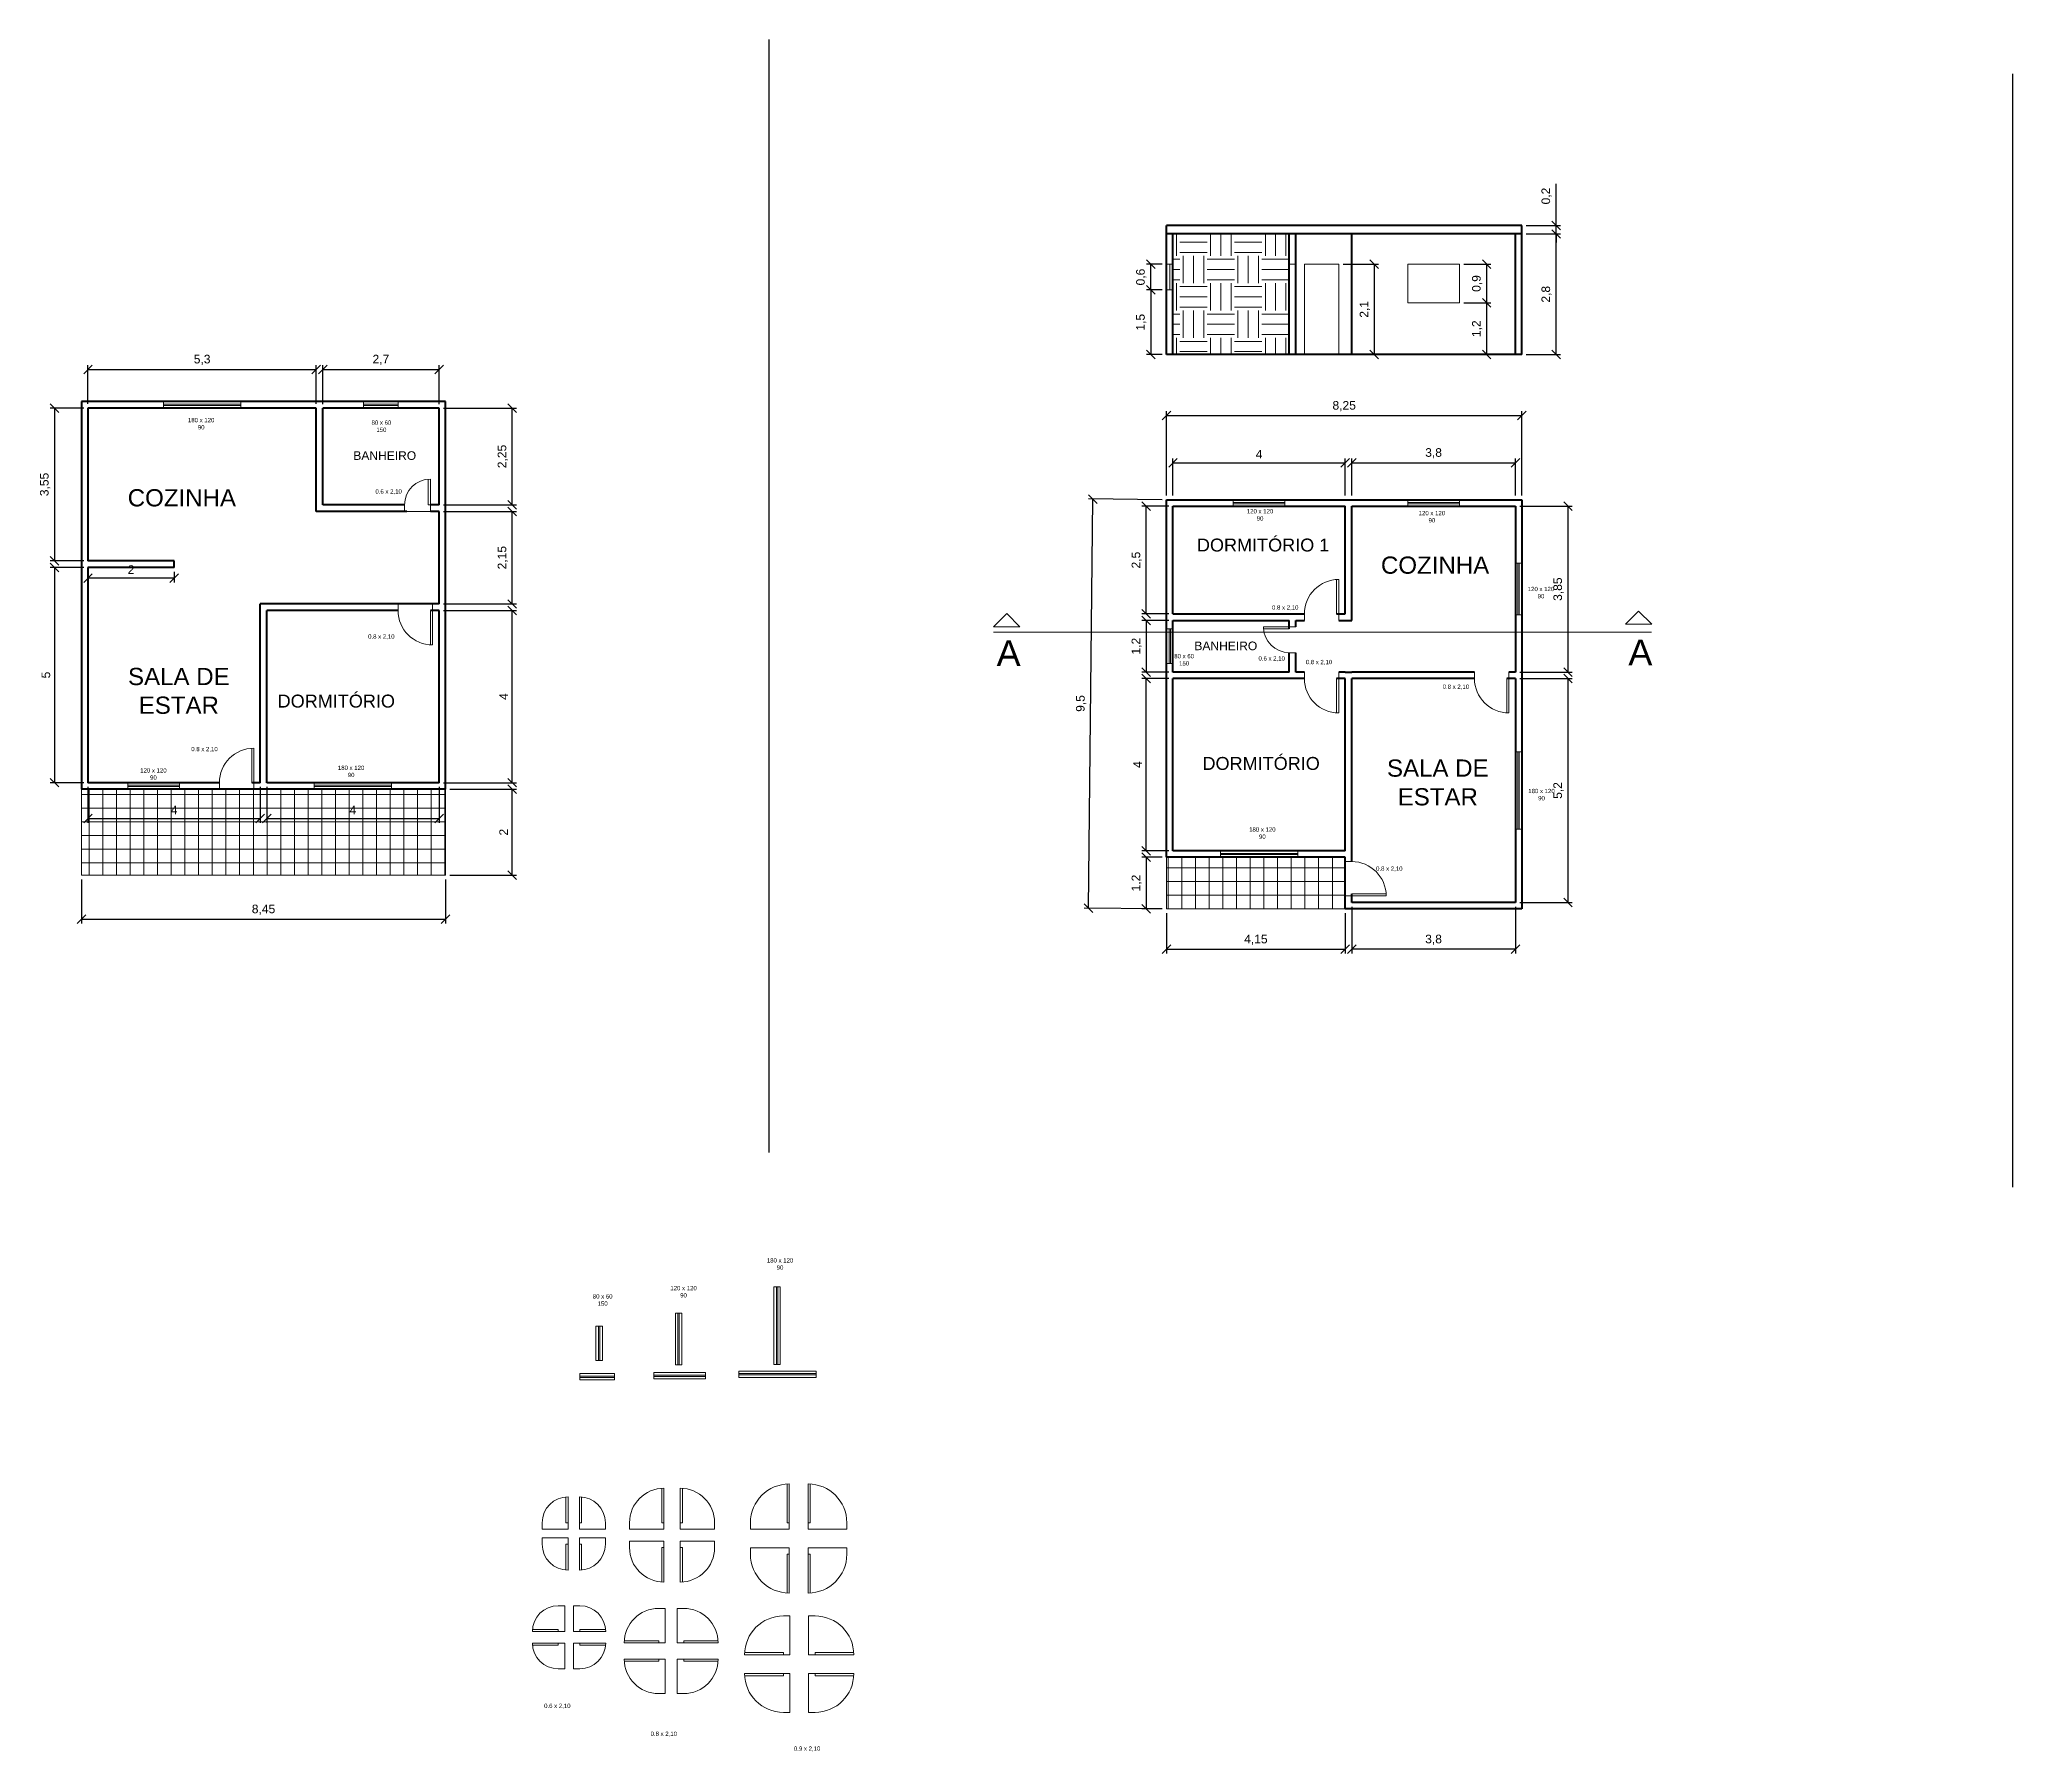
# Model space of a CAD drawing. Header units: millimetres. Extents: x 2213 to 2478, y 1506 to 1643.
# Drawn here: x 2212.77 to 2258.58, y 1567.49 to 1607.25 of the extents above; entities that cross this region are included whole.
import ezdxf

# ---------------------------------------------------------------- set-up
doc = ezdxf.new("R2010")
doc.units = ezdxf.units.MM
for name, color, linetype, lineweight in [('Cotas', 6, 'Continuous', 9), ('Detalhes e Hachuras', 1, 'Continuous', 9), ('Paredes', 4, 'Continuous', 40), ('Portas Janelas', 2, 'Continuous', 20), ('Textos', 3, 'Continuous', 30)]:
    doc.layers.add(name, color=color, linetype=linetype, lineweight=lineweight)
doc.styles.get("Standard").update_dxf_attribs({"font": 'arial.ttf'})
doc.dimstyles.new('ISO-25', dxfattribs={"dimtxt": 0.2, "dimasz": 0.2, "dimexe": 0.1, "dimexo": 0.1, "dimgap": 0.1, "dimtad": 1, "dimtxsty": 'Standard', "dimblk": 'OBLIQUE', "dimcen": 0, "dimclrd": 6, "dimclre": 6, "dimclrt": 6, "dimadec": 0, "dimazin": 0, "dimtfac": 1, "dimtmove": 0, "dimatfit": 3, "dimldrblk": 'OBLIQUE', "dimfxl": 1, "dimtfillclr": 6, "dimarcsym": 0})

msp = doc.modelspace()

# ---------------------------------------------------------------- texts
at = {"layer": 'Detalhes e Hachuras', "char_height": 0.6, "attachment_point": 1}
for insert in [(2234.994, 1593.301), (2249.661, 1593.318)]:
    msp.add_mtext_dynamic_manual_height_columns('A', width=1.80913, gutter_width=12.5, heights=[0], dxfattribs=dict(at, insert=insert))
at = {"layer": 'Textos', "attachment_point": 1}
for s, width, insert, char_height in [('\\pxqc;180 x 120\\P90', 0.62814, (2216.213, 1598.464), 0.1), ('\\pxqc;80 x 60\\P150', 0.62814, (2220.397, 1598.406), 0.1), ('BANHEIRO', 3.30627, (2220.059, 1597.69), 0.2), ('COZINHA', 3.30627, (2214.821, 1596.81), 0.4), ('0.6 x 2,10', 0.62814, (2220.572, 1596.807), 0.1), ('\\pxqc;120 x 120\\P90', 0.62814, (2240.797, 1596.348), 0.1), ('\\pxqc;120 x 120\\P90', 0.62814, (2244.786, 1596.304), 0.1), ('DORMITÓRIO 1', 3.94186, (2239.645, 1595.663), 0.3), ('COZINHA', 3.30627, (2243.917, 1595.246), 0.4), ('\\pxqc;120 x 120\\P90', 0.62814, (2247.319, 1594.542), 0.1), ('0.8 x 2,10', 0.62814, (2241.388, 1594.113), 0.1), ('0.8 x 2,10', 0.62814, (2220.403, 1593.438), 0.1), ('BANHEIRO', 3.30627, (2239.586, 1593.271), 0.2), ('\\pxqc;80 x 60\\P150', 0.62814, (2239.034, 1592.982), 0.1), ('0.6 x 2,10', 0.62814, (2241.074, 1592.93), 0.1), ('0.8 x 2,10', 0.62814, (2242.171, 1592.846), 0.1), ('\\pxqc;SALA DE ESTAR', 3.30627, (2214.355, 1592.66), 0.4), ('DORMITÓRIO', 3.94186, (2218.302, 1592.039), 0.3), ('0.8 x 2,10', 0.62814, (2245.35, 1592.273), 0.1), ('0.8 x 2,10', 0.62814, (2216.297, 1590.825), 0.1), ('DORMITÓRIO', 3.30627, (2239.774, 1590.591), 0.3), ('\\pxqc;SALA DE ESTAR', 3.30627, (2243.584, 1590.533), 0.4), ('\\pxqc;120 x 120\\P90', 0.62814, (2215.104, 1590.329), 0.1), ('\\pxqc;180 x 120\\P90', 0.62814, (2219.694, 1590.39), 0.1), ('\\pxqc;180 x 120\\P90', 0.62814, (2247.331, 1589.851), 0.1), ('\\pxqc;180 x 120\\P90', 0.62814, (2240.85, 1588.957), 0.1), ('0.8 x 2,10', 0.62814, (2243.805, 1588.049), 0.1), ('\\pxqc;180 x 120\\P90', 0.62814, (2229.653, 1578.951), 0.1), ('\\pxqc;80 x 60\\P150', 0.62814, (2225.534, 1578.114), 0.1), ('\\pxqc;120 x 120\\P90', 0.62814, (2227.412, 1578.306), 0.1), ('0.6 x 2,10', 0.62814, (2224.489, 1568.606), 0.1), ('0.8 x 2,10', 0.62814, (2226.961, 1567.957), 0.1), ('0.9 x 2,10', 0.62814, (2230.288, 1567.613), 0.1)]:
    msp.add_mtext_dynamic_manual_height_columns(s, width=width, gutter_width=12.5, heights=[0], dxfattribs=dict(at, insert=insert, char_height=char_height))

# ---------------------------------------------------------------- blocks, each defined once
blk = doc.blocks.new('_Oblique')
at = {"color": 0, "linetype": 'ByBlock', "lineweight": -2}
blk.add_line((-0.5, -0.5), (0.5, 0.5), dxfattribs=at)
blk = doc.blocks.new('*D177')
at = {"layer": 'Defpoints', "color": 0, "transparency": 16777216}
for p in [(2247.189, 1598.518), (2238.939, 1596.563), (2247.189, 1596.563)]:
    blk.add_point(p, dxfattribs=at)
at = {"layer": 'Paredes', "color": 6, "lineweight": -2, "transparency": 16777216}
for p, q in [((2238.939, 1596.663), (2238.939, 1598.618)), ((2238.939, 1598.518), (2247.189, 1598.518)), ((2247.189, 1596.663), (2247.189, 1598.618))]:
    blk.add_line(p, q, dxfattribs=at)
at = {"layer": 'Paredes', "color": 6, "lineweight": -2, "transparency": 16777216, "xscale": 0.2, "yscale": 0.2, "zscale": 0.2, "rotation": 180}
blk.add_blockref('_Oblique', (2238.939, 1598.518), dxfattribs=at)
at = {"layer": 'Paredes', "color": 6, "lineweight": -2, "transparency": 16777216, "xscale": 0.2, "yscale": 0.2, "zscale": 0.2}
blk.add_blockref('_Oblique', (2247.189, 1598.518), dxfattribs=at)
at = {"layer": 'Paredes', "color": 6, "transparency": 16777216, "insert": (2243.064, 1598.738), "char_height": 0.2, "attachment_point": 5}
blk.add_mtext('8,25', dxfattribs=at)
blk = doc.blocks.new('*D178')
at = {"layer": 'Defpoints', "color": 0, "transparency": 16777216}
for p in [(2243.089, 1597.423), (2239.089, 1596.563), (2243.089, 1596.563)]:
    blk.add_point(p, dxfattribs=at)
at = {"layer": 'Paredes', "color": 6, "lineweight": -2, "transparency": 16777216}
for p, q in [((2239.089, 1596.663), (2239.089, 1597.523)), ((2239.089, 1597.423), (2243.089, 1597.423)), ((2243.089, 1596.663), (2243.089, 1597.523))]:
    blk.add_line(p, q, dxfattribs=at)
at = {"layer": 'Paredes', "color": 6, "lineweight": -2, "transparency": 16777216, "xscale": 0.2, "yscale": 0.2, "zscale": 0.2, "rotation": 180}
blk.add_blockref('_Oblique', (2239.089, 1597.423), dxfattribs=at)
at = {"layer": 'Paredes', "color": 6, "lineweight": -2, "transparency": 16777216, "xscale": 0.2, "yscale": 0.2, "zscale": 0.2}
blk.add_blockref('_Oblique', (2243.089, 1597.423), dxfattribs=at)
at = {"layer": 'Paredes', "color": 6, "transparency": 16777216, "insert": (2241.089, 1597.623), "char_height": 0.2, "attachment_point": 5}
blk.add_mtext('4', dxfattribs=at)
blk = doc.blocks.new('*D179')
at = {"layer": 'Defpoints', "color": 0, "transparency": 16777216}
for p in [(2247.039, 1597.423), (2243.239, 1596.563), (2247.039, 1596.563)]:
    blk.add_point(p, dxfattribs=at)
at = {"layer": 'Paredes', "color": 6, "lineweight": -2, "transparency": 16777216}
for p, q in [((2243.239, 1596.663), (2243.239, 1597.523)), ((2243.239, 1597.423), (2247.039, 1597.423)), ((2247.039, 1596.663), (2247.039, 1597.523))]:
    blk.add_line(p, q, dxfattribs=at)
at = {"layer": 'Paredes', "color": 6, "lineweight": -2, "transparency": 16777216, "xscale": 0.2, "yscale": 0.2, "zscale": 0.2, "rotation": 180}
blk.add_blockref('_Oblique', (2243.239, 1597.423), dxfattribs=at)
at = {"layer": 'Paredes', "color": 6, "lineweight": -2, "transparency": 16777216, "xscale": 0.2, "yscale": 0.2, "zscale": 0.2}
blk.add_blockref('_Oblique', (2247.039, 1597.423), dxfattribs=at)
at = {"layer": 'Paredes', "color": 6, "transparency": 16777216, "insert": (2245.139, 1597.643), "char_height": 0.2, "attachment_point": 5}
blk.add_mtext('3,8', dxfattribs=at)
blk = doc.blocks.new('*D180')
at = {"layer": 'Defpoints', "color": 0, "transparency": 16777216}
for p in [(2238.467, 1596.413), (2239.089, 1596.413), (2239.089, 1593.913)]:
    blk.add_point(p, dxfattribs=at)
at = {"layer": 'Paredes', "color": 6, "lineweight": -2, "transparency": 16777216}
for p, q in [((2238.989, 1596.413), (2238.367, 1596.413)), ((2238.467, 1593.913), (2238.467, 1596.413)), ((2238.989, 1593.913), (2238.367, 1593.913))]:
    blk.add_line(p, q, dxfattribs=at)
at = {"layer": 'Paredes', "color": 6, "lineweight": -2, "transparency": 16777216, "xscale": 0.2, "yscale": 0.2, "zscale": 0.2}
for p, rotation in [((2238.467, 1596.413), 90), ((2238.467, 1593.913), 270)]:
    blk.add_blockref('_Oblique', p, dxfattribs=dict(at, rotation=rotation))
at = {"layer": 'Paredes', "color": 6, "transparency": 16777216, "insert": (2238.247, 1595.163), "char_height": 0.2, "attachment_point": 5, "rotation": 90}
blk.add_mtext('2,5', dxfattribs=at)
blk = doc.blocks.new('*D181')
at = {"layer": 'Defpoints', "color": 0, "transparency": 16777216}
for p in [(2239.089, 1593.763), (2238.467, 1592.563), (2239.089, 1592.563)]:
    blk.add_point(p, dxfattribs=at)
at = {"layer": 'Paredes', "color": 6, "lineweight": -2, "transparency": 16777216}
for p, q in [((2238.989, 1593.763), (2238.367, 1593.763)), ((2238.467, 1593.763), (2238.467, 1592.563)), ((2238.989, 1592.563), (2238.367, 1592.563))]:
    blk.add_line(p, q, dxfattribs=at)
at = {"layer": 'Paredes', "color": 6, "lineweight": -2, "transparency": 16777216, "xscale": 0.2, "yscale": 0.2, "zscale": 0.2}
for p, rotation in [((2238.467, 1593.763), 90), ((2238.467, 1592.563), 270)]:
    blk.add_blockref('_Oblique', p, dxfattribs=dict(at, rotation=rotation))
at = {"layer": 'Paredes', "color": 6, "transparency": 16777216, "insert": (2238.247, 1593.163), "char_height": 0.2, "attachment_point": 5, "rotation": 90}
blk.add_mtext('1,2', dxfattribs=at)
blk = doc.blocks.new('*D182')
at = {"layer": 'Defpoints', "color": 0, "transparency": 16777216}
for p in [(2238.467, 1592.413), (2239.089, 1592.413), (2239.089, 1588.413)]:
    blk.add_point(p, dxfattribs=at)
at = {"layer": 'Paredes', "color": 6, "lineweight": -2, "transparency": 16777216}
for p, q in [((2238.989, 1592.413), (2238.367, 1592.413)), ((2238.467, 1588.413), (2238.467, 1592.413)), ((2238.989, 1588.413), (2238.367, 1588.413))]:
    blk.add_line(p, q, dxfattribs=at)
at = {"layer": 'Paredes', "color": 6, "lineweight": -2, "transparency": 16777216, "xscale": 0.2, "yscale": 0.2, "zscale": 0.2}
for p, rotation in [((2238.467, 1592.413), 90), ((2238.467, 1588.413), 270)]:
    blk.add_blockref('_Oblique', p, dxfattribs=dict(at, rotation=rotation))
at = {"layer": 'Paredes', "color": 6, "transparency": 16777216, "insert": (2238.267, 1590.413), "char_height": 0.2, "attachment_point": 5, "rotation": 90}
blk.add_mtext('4', dxfattribs=at)
blk = doc.blocks.new('*D183')
at = {"layer": 'Defpoints', "color": 0, "transparency": 16777216}
for p in [(2238.939, 1588.263), (2238.467, 1587.063), (2238.939, 1587.063)]:
    blk.add_point(p, dxfattribs=at)
at = {"layer": 'Paredes', "color": 6, "lineweight": -2, "transparency": 16777216}
for p, q in [((2238.839, 1588.263), (2238.367, 1588.263)), ((2238.467, 1588.263), (2238.467, 1587.063)), ((2238.839, 1587.063), (2238.367, 1587.063))]:
    blk.add_line(p, q, dxfattribs=at)
at = {"layer": 'Paredes', "color": 6, "lineweight": -2, "transparency": 16777216, "xscale": 0.2, "yscale": 0.2, "zscale": 0.2}
for p, rotation in [((2238.467, 1588.263), 90), ((2238.467, 1587.063), 270)]:
    blk.add_blockref('_Oblique', p, dxfattribs=dict(at, rotation=rotation))
at = {"layer": 'Paredes', "color": 6, "transparency": 16777216, "insert": (2238.247, 1587.663), "char_height": 0.2, "attachment_point": 5, "rotation": 90}
blk.add_mtext('1,2', dxfattribs=at)
blk = doc.blocks.new('*D184')
at = {"layer": 'Defpoints', "color": 0, "transparency": 16777216}
for p in [(2238.939, 1587.063), (2243.089, 1587.063), (2243.089, 1586.125)]:
    blk.add_point(p, dxfattribs=at)
at = {"layer": 'Paredes', "color": 6, "lineweight": -2, "transparency": 16777216}
for p, q in [((2238.939, 1586.963), (2238.939, 1586.025)), ((2243.089, 1586.963), (2243.089, 1586.025)), ((2238.939, 1586.125), (2243.089, 1586.125))]:
    blk.add_line(p, q, dxfattribs=at)
at = {"layer": 'Paredes', "color": 6, "lineweight": -2, "transparency": 16777216, "xscale": 0.2, "yscale": 0.2, "zscale": 0.2, "rotation": 180}
blk.add_blockref('_Oblique', (2238.939, 1586.125), dxfattribs=at)
at = {"layer": 'Paredes', "color": 6, "lineweight": -2, "transparency": 16777216, "xscale": 0.2, "yscale": 0.2, "zscale": 0.2}
blk.add_blockref('_Oblique', (2243.089, 1586.125), dxfattribs=at)
at = {"layer": 'Paredes', "color": 6, "transparency": 16777216, "insert": (2241.014, 1586.345), "char_height": 0.2, "attachment_point": 5}
blk.add_mtext('4,15', dxfattribs=at)
blk = doc.blocks.new('*D185')
at = {"layer": 'Defpoints', "color": 0, "transparency": 16777216}
for p in [(2243.239, 1587.213), (2247.039, 1587.213), (2243.239, 1586.125)]:
    blk.add_point(p, dxfattribs=at)
at = {"layer": 'Paredes', "color": 6, "lineweight": -2, "transparency": 16777216}
for p, q in [((2243.239, 1587.113), (2243.239, 1586.025)), ((2247.039, 1587.113), (2247.039, 1586.025)), ((2247.039, 1586.125), (2243.239, 1586.125))]:
    blk.add_line(p, q, dxfattribs=at)
at = {"layer": 'Paredes', "color": 6, "lineweight": -2, "transparency": 16777216, "xscale": 0.2, "yscale": 0.2, "zscale": 0.2, "rotation": 180}
blk.add_blockref('_Oblique', (2243.239, 1586.125), dxfattribs=at)
at = {"layer": 'Paredes', "color": 6, "lineweight": -2, "transparency": 16777216, "xscale": 0.2, "yscale": 0.2, "zscale": 0.2}
blk.add_blockref('_Oblique', (2247.039, 1586.125), dxfattribs=at)
at = {"layer": 'Paredes', "color": 6, "transparency": 16777216, "insert": (2245.139, 1586.345), "char_height": 0.2, "attachment_point": 5}
blk.add_mtext('3,8', dxfattribs=at)
blk = doc.blocks.new('*D186')
at = {"layer": 'Defpoints', "color": 0, "transparency": 16777216}
for p in [(2247.039, 1592.413), (2247.039, 1587.213), (2248.26, 1587.213)]:
    blk.add_point(p, dxfattribs=at)
at = {"layer": 'Paredes', "color": 6, "lineweight": -2, "transparency": 16777216}
for p, q in [((2247.139, 1592.413), (2248.36, 1592.413)), ((2248.26, 1592.413), (2248.26, 1587.213)), ((2247.139, 1587.213), (2248.36, 1587.213))]:
    blk.add_line(p, q, dxfattribs=at)
at = {"layer": 'Paredes', "color": 6, "lineweight": -2, "transparency": 16777216, "xscale": 0.2, "yscale": 0.2, "zscale": 0.2}
for p, rotation in [((2248.26, 1592.413), 90), ((2248.26, 1587.213), 270)]:
    blk.add_blockref('_Oblique', p, dxfattribs=dict(at, rotation=rotation))
at = {"layer": 'Paredes', "color": 6, "transparency": 16777216, "insert": (2248.039, 1589.813), "char_height": 0.2, "attachment_point": 5, "rotation": 90}
blk.add_mtext('5,2', dxfattribs=at)
blk = doc.blocks.new('*D187')
at = {"layer": 'Defpoints', "color": 0, "transparency": 16777216}
for p in [(2247.039, 1596.413), (2247.039, 1592.563), (2248.26, 1592.563)]:
    blk.add_point(p, dxfattribs=at)
at = {"layer": 'Paredes', "color": 6, "lineweight": -2, "transparency": 16777216}
for p, q in [((2247.139, 1596.413), (2248.36, 1596.413)), ((2248.26, 1596.413), (2248.26, 1592.563)), ((2247.139, 1592.563), (2248.36, 1592.563))]:
    blk.add_line(p, q, dxfattribs=at)
at = {"layer": 'Paredes', "color": 6, "lineweight": -2, "transparency": 16777216, "xscale": 0.2, "yscale": 0.2, "zscale": 0.2}
for p, rotation in [((2248.26, 1596.413), 90), ((2248.26, 1592.563), 270)]:
    blk.add_blockref('_Oblique', p, dxfattribs=dict(at, rotation=rotation))
at = {"layer": 'Paredes', "color": 6, "transparency": 16777216, "insert": (2248.039, 1594.488), "char_height": 0.2, "attachment_point": 5, "rotation": 90}
blk.add_mtext('3,85', dxfattribs=at)
blk = doc.blocks.new('*D188')
at = {"layer": 'Defpoints', "color": 0, "transparency": 16777216}
for p in [(2237.227, 1596.581), (2238.939, 1596.563), (2238.839, 1587.063)]:
    blk.add_point(p, dxfattribs=at)
at = {"layer": 'Paredes', "color": 6, "lineweight": -2, "transparency": 16777216}
for p, q in [((2238.839, 1596.564), (2237.127, 1596.582)), ((2237.127, 1587.081), (2237.227, 1596.581)), ((2238.739, 1587.064), (2237.027, 1587.082))]:
    blk.add_line(p, q, dxfattribs=at)
at = {"layer": 'Paredes', "color": 6, "lineweight": -2, "transparency": 16777216, "xscale": 0.2, "yscale": 0.2, "zscale": 0.2}
for p, rotation in [((2237.227, 1596.581), 89.39690880562546), ((2237.127, 1587.081), 269.3969088056255)]:
    blk.add_blockref('_Oblique', p, dxfattribs=dict(at, rotation=rotation))
at = {"layer": 'Paredes', "color": 6, "transparency": 16777216, "insert": (2236.957, 1591.833), "char_height": 0.2, "attachment_point": 5, "rotation": 89.3969}
blk.add_mtext('9,5', dxfattribs=at)
blk = doc.blocks.new('*D189')
at = {"layer": 'Cotas', "color": 6, "lineweight": -2, "transparency": 16777216}
for p, q in [((2247.289, 1602.736), (2248.083, 1602.736)), ((2247.983, 1599.936), (2247.983, 1602.736)), ((2247.289, 1599.936), (2248.083, 1599.936))]:
    blk.add_line(p, q, dxfattribs=at)
at = {"layer": 'Defpoints', "color": 0, "transparency": 16777216}
for p in [(2247.189, 1602.736), (2247.983, 1602.736), (2247.189, 1599.936)]:
    blk.add_point(p, dxfattribs=at)
at = {"layer": 'Cotas', "color": 6, "lineweight": -2, "transparency": 16777216, "xscale": 0.2, "yscale": 0.2, "zscale": 0.2}
for p, rotation in [((2247.983, 1602.736), 90), ((2247.983, 1599.936), 270)]:
    blk.add_blockref('_Oblique', p, dxfattribs=dict(at, rotation=rotation))
at = {"layer": 'Cotas', "color": 6, "transparency": 16777216, "insert": (2247.763, 1601.336), "char_height": 0.2, "attachment_point": 5, "rotation": 90}
blk.add_mtext('2,8', dxfattribs=at)
blk = doc.blocks.new('*D190')
at = {"layer": 'Cotas', "color": 6, "lineweight": -2, "transparency": 16777216}
for p, q in [((2247.983, 1602.936), (2247.983, 1603.898)), ((2247.289, 1602.936), (2248.083, 1602.936)), ((2247.983, 1602.736), (2247.983, 1602.936)), ((2247.289, 1602.736), (2248.083, 1602.736)), ((2247.983, 1602.736), (2247.983, 1602.536))]:
    blk.add_line(p, q, dxfattribs=at)
at = {"layer": 'Defpoints', "color": 0, "transparency": 16777216}
for p in [(2247.189, 1602.936), (2247.983, 1602.936), (2247.189, 1602.736)]:
    blk.add_point(p, dxfattribs=at)
at = {"layer": 'Cotas', "color": 6, "lineweight": -2, "transparency": 16777216, "xscale": 0.2, "yscale": 0.2, "zscale": 0.2}
for p, rotation in [((2247.983, 1602.936), 270), ((2247.983, 1602.736), 90)]:
    blk.add_blockref('_Oblique', p, dxfattribs=dict(at, rotation=rotation))
at = {"layer": 'Cotas', "color": 6, "transparency": 16777216, "insert": (2247.763, 1603.617), "char_height": 0.2, "attachment_point": 5, "rotation": 90}
blk.add_mtext('0,2', dxfattribs=at)
blk = doc.blocks.new('*D191')
at = {"layer": 'Cotas', "color": 6, "lineweight": -2, "transparency": 16777216}
for p, q in [((2245.875, 1601.136), (2246.472, 1601.136)), ((2246.372, 1599.936), (2246.372, 1601.136)), ((2245.875, 1599.936), (2246.472, 1599.936))]:
    blk.add_line(p, q, dxfattribs=at)
at = {"layer": 'Defpoints', "color": 0, "transparency": 16777216}
for p in [(2245.775, 1601.136), (2246.372, 1601.136), (2245.775, 1599.936)]:
    blk.add_point(p, dxfattribs=at)
at = {"layer": 'Cotas', "color": 6, "lineweight": -2, "transparency": 16777216, "xscale": 0.2, "yscale": 0.2, "zscale": 0.2}
for p, rotation in [((2246.372, 1601.136), 90), ((2246.372, 1599.936), 270)]:
    blk.add_blockref('_Oblique', p, dxfattribs=dict(at, rotation=rotation))
at = {"layer": 'Cotas', "color": 6, "transparency": 16777216, "insert": (2246.151, 1600.536), "char_height": 0.2, "attachment_point": 5, "rotation": 90}
blk.add_mtext('1,2', dxfattribs=at)
blk = doc.blocks.new('*D192')
at = {"layer": 'Cotas', "color": 6, "lineweight": -2, "transparency": 16777216}
for p, q in [((2245.839, 1602.036), (2246.472, 1602.036)), ((2246.372, 1601.136), (2246.372, 1602.036)), ((2245.839, 1601.136), (2246.472, 1601.136))]:
    blk.add_line(p, q, dxfattribs=at)
at = {"layer": 'Defpoints', "color": 0, "transparency": 16777216}
for p in [(2245.739, 1602.036), (2246.372, 1602.036), (2245.739, 1601.136)]:
    blk.add_point(p, dxfattribs=at)
at = {"layer": 'Cotas', "color": 6, "lineweight": -2, "transparency": 16777216, "xscale": 0.2, "yscale": 0.2, "zscale": 0.2}
for p, rotation in [((2246.372, 1602.036), 90), ((2246.372, 1601.136), 270)]:
    blk.add_blockref('_Oblique', p, dxfattribs=dict(at, rotation=rotation))
at = {"layer": 'Cotas', "color": 6, "transparency": 16777216, "insert": (2246.151, 1601.586), "char_height": 0.2, "attachment_point": 5, "rotation": 90}
blk.add_mtext('0,9', dxfattribs=at)
blk = doc.blocks.new('*D193')
at = {"layer": 'Cotas', "color": 6, "lineweight": -2, "transparency": 16777216}
for p, q in [((2243.039, 1602.036), (2243.863, 1602.036)), ((2243.763, 1602.036), (2243.763, 1599.936)), ((2243.039, 1599.936), (2243.863, 1599.936))]:
    blk.add_line(p, q, dxfattribs=at)
at = {"layer": 'Defpoints', "color": 0, "transparency": 16777216}
for p in [(2242.939, 1602.036), (2242.939, 1599.936), (2243.763, 1599.936)]:
    blk.add_point(p, dxfattribs=at)
at = {"layer": 'Cotas', "color": 6, "lineweight": -2, "transparency": 16777216, "xscale": 0.2, "yscale": 0.2, "zscale": 0.2}
for p, rotation in [((2243.763, 1602.036), 90), ((2243.763, 1599.936), 270)]:
    blk.add_blockref('_Oblique', p, dxfattribs=dict(at, rotation=rotation))
at = {"layer": 'Cotas', "color": 6, "transparency": 16777216, "insert": (2243.543, 1600.986), "char_height": 0.2, "attachment_point": 5, "rotation": 90}
blk.add_mtext('2,1', dxfattribs=at)
blk = doc.blocks.new('*D194')
at = {"layer": 'Cotas', "color": 6, "lineweight": -2, "transparency": 16777216}
for p, q in [((2238.839, 1601.436), (2238.473, 1601.436)), ((2238.573, 1601.436), (2238.573, 1599.936)), ((2238.839, 1599.936), (2238.473, 1599.936))]:
    blk.add_line(p, q, dxfattribs=at)
at = {"layer": 'Defpoints', "color": 0, "transparency": 16777216}
for p in [(2238.939, 1601.436), (2238.573, 1599.936), (2238.939, 1599.936)]:
    blk.add_point(p, dxfattribs=at)
at = {"layer": 'Cotas', "color": 6, "lineweight": -2, "transparency": 16777216, "xscale": 0.2, "yscale": 0.2, "zscale": 0.2}
for p, rotation in [((2238.573, 1601.436), 90), ((2238.573, 1599.936), 270)]:
    blk.add_blockref('_Oblique', p, dxfattribs=dict(at, rotation=rotation))
at = {"layer": 'Cotas', "color": 6, "transparency": 16777216, "insert": (2238.352, 1600.686), "char_height": 0.2, "attachment_point": 5, "rotation": 90}
blk.add_mtext('1,5', dxfattribs=at)
blk = doc.blocks.new('*D195')
at = {"layer": 'Cotas', "color": 6, "lineweight": -2, "transparency": 16777216}
for p, q in [((2238.839, 1602.036), (2238.473, 1602.036)), ((2238.573, 1601.436), (2238.573, 1602.036)), ((2238.839, 1601.436), (2238.473, 1601.436))]:
    blk.add_line(p, q, dxfattribs=at)
at = {"layer": 'Defpoints', "color": 0, "transparency": 16777216}
for p in [(2238.573, 1602.036), (2238.939, 1602.036), (2238.939, 1601.436)]:
    blk.add_point(p, dxfattribs=at)
at = {"layer": 'Cotas', "color": 6, "lineweight": -2, "transparency": 16777216, "xscale": 0.2, "yscale": 0.2, "zscale": 0.2}
for p, rotation in [((2238.573, 1602.036), 90), ((2238.573, 1601.436), 270)]:
    blk.add_blockref('_Oblique', p, dxfattribs=dict(at, rotation=rotation))
at = {"layer": 'Cotas', "color": 6, "transparency": 16777216, "insert": (2238.352, 1601.736), "char_height": 0.2, "attachment_point": 5, "rotation": 90}
blk.add_mtext('0,6', dxfattribs=at)
blk = doc.blocks.new('*D217')
at = {"layer": 'Cotas', "color": 6, "lineweight": -2, "transparency": 16777216}
for p, q in [((2213.899, 1589.894), (2213.899, 1589.061)), ((2217.899, 1589.894), (2217.899, 1589.061)), ((2213.899, 1589.161), (2217.899, 1589.161))]:
    blk.add_line(p, q, dxfattribs=at)
at = {"layer": 'Defpoints', "color": 0, "transparency": 16777216}
for p in [(2213.899, 1589.994), (2217.899, 1589.994), (2217.899, 1589.161)]:
    blk.add_point(p, dxfattribs=at)
at = {"layer": 'Cotas', "color": 6, "lineweight": -2, "transparency": 16777216, "xscale": 0.2, "yscale": 0.2, "zscale": 0.2, "rotation": 180}
blk.add_blockref('_Oblique', (2213.899, 1589.161), dxfattribs=at)
at = {"layer": 'Cotas', "color": 6, "lineweight": -2, "transparency": 16777216, "xscale": 0.2, "yscale": 0.2, "zscale": 0.2}
blk.add_blockref('_Oblique', (2217.899, 1589.161), dxfattribs=at)
at = {"layer": 'Cotas', "color": 6, "transparency": 16777216, "insert": (2215.899, 1589.361), "char_height": 0.2, "attachment_point": 5}
blk.add_mtext('4', dxfattribs=at)
blk = doc.blocks.new('*D218')
at = {"layer": 'Cotas', "color": 6, "lineweight": -2, "transparency": 16777216}
for p, q in [((2218.049, 1589.894), (2218.049, 1589.061)), ((2222.049, 1589.894), (2222.049, 1589.061)), ((2218.049, 1589.161), (2222.049, 1589.161))]:
    blk.add_line(p, q, dxfattribs=at)
at = {"layer": 'Defpoints', "color": 0, "transparency": 16777216}
for p in [(2218.049, 1589.994), (2222.049, 1589.994), (2222.049, 1589.161)]:
    blk.add_point(p, dxfattribs=at)
at = {"layer": 'Cotas', "color": 6, "lineweight": -2, "transparency": 16777216, "xscale": 0.2, "yscale": 0.2, "zscale": 0.2, "rotation": 180}
blk.add_blockref('_Oblique', (2218.049, 1589.161), dxfattribs=at)
at = {"layer": 'Cotas', "color": 6, "lineweight": -2, "transparency": 16777216, "xscale": 0.2, "yscale": 0.2, "zscale": 0.2}
blk.add_blockref('_Oblique', (2222.049, 1589.161), dxfattribs=at)
at = {"layer": 'Cotas', "color": 6, "transparency": 16777216, "insert": (2220.049, 1589.361), "char_height": 0.2, "attachment_point": 5}
blk.add_mtext('4', dxfattribs=at)
blk = doc.blocks.new('*D219')
at = {"layer": 'Cotas', "color": 6, "lineweight": -2, "transparency": 16777216}
for p, q in [((2213.749, 1587.744), (2213.749, 1586.722)), ((2222.199, 1587.744), (2222.199, 1586.722)), ((2213.749, 1586.822), (2222.199, 1586.822))]:
    blk.add_line(p, q, dxfattribs=at)
at = {"layer": 'Defpoints', "color": 0, "transparency": 16777216}
for p in [(2213.749, 1587.844), (2222.199, 1587.844), (2222.199, 1586.822)]:
    blk.add_point(p, dxfattribs=at)
at = {"layer": 'Cotas', "color": 6, "lineweight": -2, "transparency": 16777216, "xscale": 0.2, "yscale": 0.2, "zscale": 0.2, "rotation": 180}
blk.add_blockref('_Oblique', (2213.749, 1586.822), dxfattribs=at)
at = {"layer": 'Cotas', "color": 6, "lineweight": -2, "transparency": 16777216, "xscale": 0.2, "yscale": 0.2, "zscale": 0.2}
blk.add_blockref('_Oblique', (2222.199, 1586.822), dxfattribs=at)
at = {"layer": 'Cotas', "color": 6, "transparency": 16777216, "insert": (2217.974, 1587.043), "char_height": 0.2, "attachment_point": 5}
blk.add_mtext('8,45', dxfattribs=at)
blk = doc.blocks.new('*D220')
at = {"layer": 'Cotas', "color": 6, "lineweight": -2, "transparency": 16777216}
for p, q in [((2222.299, 1589.844), (2223.85, 1589.844)), ((2223.75, 1587.844), (2223.75, 1589.844)), ((2222.299, 1587.844), (2223.85, 1587.844))]:
    blk.add_line(p, q, dxfattribs=at)
at = {"layer": 'Defpoints', "color": 0, "transparency": 16777216}
for p in [(2222.199, 1589.844), (2223.75, 1589.844), (2222.199, 1587.844)]:
    blk.add_point(p, dxfattribs=at)
at = {"layer": 'Cotas', "color": 6, "lineweight": -2, "transparency": 16777216, "xscale": 0.2, "yscale": 0.2, "zscale": 0.2}
for p, rotation in [((2223.75, 1589.844), 90), ((2223.75, 1587.844), 270)]:
    blk.add_blockref('_Oblique', p, dxfattribs=dict(at, rotation=rotation))
at = {"layer": 'Cotas', "color": 6, "transparency": 16777216, "insert": (2223.549, 1588.844), "char_height": 0.2, "attachment_point": 5, "rotation": 90}
blk.add_mtext('2', dxfattribs=at)
blk = doc.blocks.new('*D221')
at = {"layer": 'Cotas', "color": 6, "lineweight": -2, "transparency": 16777216}
for p, q in [((2222.149, 1593.994), (2223.85, 1593.994)), ((2223.75, 1589.994), (2223.75, 1593.994)), ((2222.149, 1589.994), (2223.85, 1589.994))]:
    blk.add_line(p, q, dxfattribs=at)
at = {"layer": 'Defpoints', "color": 0, "transparency": 16777216}
for p in [(2222.049, 1593.994), (2223.75, 1593.994), (2222.049, 1589.994)]:
    blk.add_point(p, dxfattribs=at)
at = {"layer": 'Cotas', "color": 6, "lineweight": -2, "transparency": 16777216, "xscale": 0.2, "yscale": 0.2, "zscale": 0.2}
for p, rotation in [((2223.75, 1593.994), 90), ((2223.75, 1589.994), 270)]:
    blk.add_blockref('_Oblique', p, dxfattribs=dict(at, rotation=rotation))
at = {"layer": 'Cotas', "color": 6, "transparency": 16777216, "insert": (2223.55, 1591.994), "char_height": 0.2, "attachment_point": 5, "rotation": 90}
blk.add_mtext('4', dxfattribs=at)
blk = doc.blocks.new('*D222')
at = {"layer": 'Cotas', "color": 6, "lineweight": -2, "transparency": 16777216}
for p, q in [((2222.149, 1596.294), (2223.85, 1596.294)), ((2223.75, 1594.144), (2223.75, 1596.294)), ((2222.149, 1594.144), (2223.85, 1594.144))]:
    blk.add_line(p, q, dxfattribs=at)
at = {"layer": 'Defpoints', "color": 0, "transparency": 16777216}
for p in [(2222.049, 1596.294), (2223.75, 1596.294), (2222.049, 1594.144)]:
    blk.add_point(p, dxfattribs=at)
at = {"layer": 'Cotas', "color": 6, "lineweight": -2, "transparency": 16777216, "xscale": 0.2, "yscale": 0.2, "zscale": 0.2}
for p, rotation in [((2223.75, 1596.294), 90), ((2223.75, 1594.144), 270)]:
    blk.add_blockref('_Oblique', p, dxfattribs=dict(at, rotation=rotation))
at = {"layer": 'Cotas', "color": 6, "transparency": 16777216, "insert": (2223.529, 1595.219), "char_height": 0.2, "attachment_point": 5, "rotation": 90}
blk.add_mtext('2,15', dxfattribs=at)
blk = doc.blocks.new('*D223')
at = {"layer": 'Cotas', "color": 6, "lineweight": -2, "transparency": 16777216}
for p, q in [((2222.149, 1598.694), (2223.85, 1598.694)), ((2223.75, 1596.444), (2223.75, 1598.694)), ((2222.149, 1596.444), (2223.85, 1596.444))]:
    blk.add_line(p, q, dxfattribs=at)
at = {"layer": 'Defpoints', "color": 0, "transparency": 16777216}
for p in [(2222.049, 1598.694), (2223.75, 1598.694), (2222.049, 1596.444)]:
    blk.add_point(p, dxfattribs=at)
at = {"layer": 'Cotas', "color": 6, "lineweight": -2, "transparency": 16777216, "xscale": 0.2, "yscale": 0.2, "zscale": 0.2}
for p, rotation in [((2223.75, 1598.694), 90), ((2223.75, 1596.444), 270)]:
    blk.add_blockref('_Oblique', p, dxfattribs=dict(at, rotation=rotation))
at = {"layer": 'Cotas', "color": 6, "transparency": 16777216, "insert": (2223.529, 1597.569), "char_height": 0.2, "attachment_point": 5, "rotation": 90}
blk.add_mtext('2,25', dxfattribs=at)
blk = doc.blocks.new('*D224')
at = {"layer": 'Cotas', "color": 6, "lineweight": -2, "transparency": 16777216}
for p, q in [((2219.349, 1598.785), (2219.349, 1599.691)), ((2222.049, 1598.785), (2222.049, 1599.691)), ((2219.349, 1599.591), (2222.049, 1599.591))]:
    blk.add_line(p, q, dxfattribs=at)
at = {"layer": 'Defpoints', "color": 0, "transparency": 16777216}
for p in [(2222.049, 1599.591), (2219.349, 1598.685), (2222.049, 1598.685)]:
    blk.add_point(p, dxfattribs=at)
at = {"layer": 'Cotas', "color": 6, "lineweight": -2, "transparency": 16777216, "xscale": 0.2, "yscale": 0.2, "zscale": 0.2, "rotation": 180}
blk.add_blockref('_Oblique', (2219.349, 1599.591), dxfattribs=at)
at = {"layer": 'Cotas', "color": 6, "lineweight": -2, "transparency": 16777216, "xscale": 0.2, "yscale": 0.2, "zscale": 0.2}
blk.add_blockref('_Oblique', (2222.049, 1599.591), dxfattribs=at)
at = {"layer": 'Cotas', "color": 6, "transparency": 16777216, "insert": (2220.699, 1599.812), "char_height": 0.2, "attachment_point": 5}
blk.add_mtext('2,7', dxfattribs=at)
blk = doc.blocks.new('*D225')
at = {"layer": 'Cotas', "color": 6, "lineweight": -2, "transparency": 16777216}
for p, q in [((2213.899, 1598.794), (2213.899, 1599.691)), ((2219.199, 1598.794), (2219.199, 1599.691)), ((2213.899, 1599.591), (2219.199, 1599.591))]:
    blk.add_line(p, q, dxfattribs=at)
at = {"layer": 'Defpoints', "color": 0, "transparency": 16777216}
for p in [(2219.199, 1599.591), (2213.899, 1598.694), (2219.199, 1598.694)]:
    blk.add_point(p, dxfattribs=at)
at = {"layer": 'Cotas', "color": 6, "lineweight": -2, "transparency": 16777216, "xscale": 0.2, "yscale": 0.2, "zscale": 0.2, "rotation": 180}
blk.add_blockref('_Oblique', (2213.899, 1599.591), dxfattribs=at)
at = {"layer": 'Cotas', "color": 6, "lineweight": -2, "transparency": 16777216, "xscale": 0.2, "yscale": 0.2, "zscale": 0.2}
blk.add_blockref('_Oblique', (2219.199, 1599.591), dxfattribs=at)
at = {"layer": 'Cotas', "color": 6, "transparency": 16777216, "insert": (2216.549, 1599.812), "char_height": 0.2, "attachment_point": 5}
blk.add_mtext('5,3', dxfattribs=at)
blk = doc.blocks.new('*D227')
at = {"layer": 'Cotas', "color": 6, "lineweight": -2, "transparency": 16777216}
for p, q in [((2213.799, 1598.694), (2213.024, 1598.694)), ((2213.124, 1598.694), (2213.124, 1595.144)), ((2213.799, 1595.144), (2213.024, 1595.144))]:
    blk.add_line(p, q, dxfattribs=at)
at = {"layer": 'Defpoints', "color": 0, "transparency": 16777216}
for p in [(2213.899, 1598.694), (2213.124, 1595.144), (2213.899, 1595.144)]:
    blk.add_point(p, dxfattribs=at)
at = {"layer": 'Cotas', "color": 6, "lineweight": -2, "transparency": 16777216, "xscale": 0.2, "yscale": 0.2, "zscale": 0.2}
for p, rotation in [((2213.124, 1598.694), 90), ((2213.124, 1595.144), 270)]:
    blk.add_blockref('_Oblique', p, dxfattribs=dict(at, rotation=rotation))
at = {"layer": 'Cotas', "color": 6, "transparency": 16777216, "insert": (2212.903, 1596.919), "char_height": 0.2, "attachment_point": 5, "rotation": 90}
blk.add_mtext('3,55', dxfattribs=at)
blk = doc.blocks.new('*D228')
at = {"layer": 'Cotas', "color": 6, "lineweight": -2, "transparency": 16777216}
for p, q in [((2213.899, 1594.894), (2213.899, 1594.643)), ((2215.899, 1594.743), (2213.899, 1594.743)), ((2215.899, 1594.894), (2215.899, 1594.643))]:
    blk.add_line(p, q, dxfattribs=at)
at = {"layer": 'Defpoints', "color": 0, "transparency": 16777216}
for p in [(2213.899, 1594.994), (2213.899, 1594.743), (2215.899, 1594.994)]:
    blk.add_point(p, dxfattribs=at)
at = {"layer": 'Cotas', "color": 6, "lineweight": -2, "transparency": 16777216, "xscale": 0.2, "yscale": 0.2, "zscale": 0.2, "rotation": 180}
blk.add_blockref('_Oblique', (2213.899, 1594.743), dxfattribs=at)
at = {"layer": 'Cotas', "color": 6, "lineweight": -2, "transparency": 16777216, "xscale": 0.2, "yscale": 0.2, "zscale": 0.2}
blk.add_blockref('_Oblique', (2215.899, 1594.743), dxfattribs=at)
at = {"layer": 'Cotas', "color": 6, "transparency": 16777216, "insert": (2214.899, 1594.943), "char_height": 0.2, "attachment_point": 5}
blk.add_mtext('2', dxfattribs=at)
blk = doc.blocks.new('*D229')
at = {"layer": 'Cotas', "color": 6, "lineweight": -2, "transparency": 16777216}
for p, q in [((2213.799, 1594.994), (2213.024, 1594.994)), ((2213.124, 1594.994), (2213.124, 1589.994)), ((2213.799, 1589.994), (2213.024, 1589.994))]:
    blk.add_line(p, q, dxfattribs=at)
at = {"layer": 'Defpoints', "color": 0, "transparency": 16777216}
for p in [(2213.899, 1594.994), (2213.124, 1589.994), (2213.899, 1589.994)]:
    blk.add_point(p, dxfattribs=at)
at = {"layer": 'Cotas', "color": 6, "lineweight": -2, "transparency": 16777216, "xscale": 0.2, "yscale": 0.2, "zscale": 0.2}
for p, rotation in [((2213.124, 1594.994), 90), ((2213.124, 1589.994), 270)]:
    blk.add_blockref('_Oblique', p, dxfattribs=dict(at, rotation=rotation))
at = {"layer": 'Cotas', "color": 6, "transparency": 16777216, "insert": (2212.922, 1592.494), "char_height": 0.2, "attachment_point": 5, "rotation": 90}
blk.add_mtext('5', dxfattribs=at)

# ---------------------------------------------------------------- dimensions: what is measured, and where the dimension line sits
at = {"layer": 'Cotas'}
for base, p1, p2, picture, middle in [((2247.983, 1602.936), (2247.189, 1602.736), (2247.189, 1602.936), '*D190', (2247.763, 1603.617)), ((2247.983, 1602.736), (2247.189, 1599.936), (2247.189, 1602.736), '*D189', (2247.763, 1601.336)), ((2238.573, 1602.036), (2238.939, 1601.436), (2238.939, 1602.036), '*D195', (2238.352, 1601.736)), ((2243.763, 1599.936), (2242.939, 1602.036), (2242.939, 1599.936), '*D193', (2243.543, 1600.986)), ((2246.372, 1602.036), (2245.739, 1601.136), (2245.739, 1602.036), '*D192', (2246.151, 1601.586)), ((2238.573, 1599.936), (2238.939, 1601.436), (2238.939, 1599.936), '*D194', (2238.352, 1600.686)), ((2246.372, 1601.136), (2245.775, 1599.936), (2245.775, 1601.136), '*D191', (2246.151, 1600.536)), ((2213.124, 1595.144), (2213.899, 1598.694), (2213.899, 1595.144), '*D227', (2212.903, 1596.919)), ((2223.75, 1598.694), (2222.049, 1596.444), (2222.049, 1598.694), '*D223', (2223.529, 1597.569)), ((2223.75, 1596.294), (2222.049, 1594.144), (2222.049, 1596.294), '*D222', (2223.529, 1595.219)), ((2213.124, 1589.994), (2213.899, 1594.994), (2213.899, 1589.994), '*D229', (2212.922, 1592.494)), ((2223.75, 1593.994), (2222.049, 1589.994), (2222.049, 1593.994), '*D221', (2223.55, 1591.994)), ((2223.75, 1589.844), (2222.199, 1587.844), (2222.199, 1589.844), '*D220', (2223.549, 1588.844))]:
    dim = msp.add_linear_dim(base=base, p1=p1, p2=p2, angle=90, dimstyle='ISO-25', dxfattribs=at)
    dim.commit()
    dim.dimension.update_dxf_attribs({"geometry": picture, "text_midpoint": middle})
for base, p1, p2, picture, middle in [((2219.199, 1599.591), (2213.899, 1598.694), (2219.199, 1598.694), '*D225', (2216.549, 1599.812)), ((2222.049, 1599.591), (2219.349, 1598.685), (2222.049, 1598.685), '*D224', (2220.699, 1599.812)), ((2213.899, 1594.743), (2215.899, 1594.994), (2213.899, 1594.994), '*D228', (2214.899, 1594.943)), ((2217.899, 1589.161), (2213.899, 1589.994), (2217.899, 1589.994), '*D217', (2215.899, 1589.361)), ((2222.049, 1589.161), (2218.049, 1589.994), (2222.049, 1589.994), '*D218', (2220.049, 1589.361)), ((2222.199, 1586.822), (2213.749, 1587.844), (2222.199, 1587.844), '*D219', (2217.974, 1587.043))]:
    dim = msp.add_linear_dim(base=base, p1=p1, p2=p2, dimstyle='ISO-25', dxfattribs=at)
    dim.commit()
    dim.dimension.update_dxf_attribs({"geometry": picture, "text_midpoint": middle})
at = {"layer": 'Paredes'}
for base, p1, p2, picture, middle in [((2247.189, 1598.518), (2238.939, 1596.563), (2247.189, 1596.563), '*D177', (2243.064, 1598.738)), ((2243.089, 1597.423), (2239.089, 1596.563), (2243.089, 1596.563), '*D178', (2241.089, 1597.623)), ((2247.039, 1597.423), (2243.239, 1596.563), (2247.039, 1596.563), '*D179', (2245.139, 1597.643)), ((2243.089, 1586.125), (2238.939, 1587.063), (2243.089, 1587.063), '*D184', (2241.014, 1586.345)), ((2243.239, 1586.125), (2247.039, 1587.213), (2243.239, 1587.213), '*D185', (2245.139, 1586.345))]:
    dim = msp.add_linear_dim(base=base, p1=p1, p2=p2, dimstyle='ISO-25', dxfattribs=at)
    dim.commit()
    dim.dimension.update_dxf_attribs({"geometry": picture, "text_midpoint": middle})
dim = msp.add_aligned_dim(p1=(2238.839, 1587.063), p2=(2238.939, 1596.563), distance=1.712, dimstyle='ISO-25', dxfattribs=at)
dim.commit()
dim.dimension.update_dxf_attribs({"geometry": '*D188', "text_midpoint": (2236.957, 1591.833)})
for base, p1, p2, picture, middle in [((2238.467, 1596.413), (2239.089, 1593.913), (2239.089, 1596.413), '*D180', (2238.247, 1595.163)), ((2248.26, 1592.563), (2247.039, 1596.413), (2247.039, 1592.563), '*D187', (2248.039, 1594.488)), ((2238.467, 1592.563), (2239.089, 1593.763), (2239.089, 1592.563), '*D181', (2238.247, 1593.163)), ((2238.467, 1592.413), (2239.089, 1588.413), (2239.089, 1592.413), '*D182', (2238.267, 1590.413)), ((2248.26, 1587.213), (2247.039, 1592.413), (2247.039, 1587.213), '*D186', (2248.039, 1589.813)), ((2238.467, 1587.063), (2238.939, 1588.263), (2238.939, 1587.063), '*D183', (2238.247, 1587.663))]:
    dim = msp.add_linear_dim(base=base, p1=p1, p2=p2, angle=90, dimstyle='ISO-25', dxfattribs=at)
    dim.commit()
    dim.dimension.update_dxf_attribs({"geometry": picture, "text_midpoint": middle})

# ---------------------------------------------------------------- hatches: boundary and pattern name
at = {"layer": 'Detalhes e Hachuras'}
h = msp.add_hatch(dxfattribs=at)
h.set_pattern_fill('EARTH', color=256, scale=0.1)
h.set_pattern_definition([(0, (-60.0865, -31.54895), (0.635, 0.635), [0.635, -0.635]), (0, (-60.0865, -31.3108), (0.635, 0.635), [0.635, -0.635]), (0, (-60.0865, -31.0727), (0.635, 0.635), [0.635, -0.635]), (90, (-60.00714, -30.9933), (-0.635, 0.635), [0.635, -0.635]), (90, (-59.769, -30.9933), (-0.635, 0.635), [0.635, -0.635]), (90, (-59.5309, -30.9933), (-0.635, 0.635), [0.635, -0.635])])
h.paths.add_polyline_path([(2241.789, 1602.736), (2239.089, 1602.736), (2239.089, 1599.936), (2241.789, 1599.936)])
h = msp.add_hatch(dxfattribs=at)
h.set_pattern_fill('NET', color=256, scale=0.1)
h.paths.add_polyline_path([(2222.199, 1589.844), (2213.749, 1589.844), (2213.749, 1587.844), (2222.199, 1587.844)])
h = msp.add_hatch(dxfattribs=at)
h.set_pattern_fill('NET', color=256, scale=0.1)
h.set_pattern_definition([(0, (-55.27638, -31.54895), (0, 0.3175), []), (90, (-55.27638, -31.54895), (-0.3175, 2e-17), [])])
h.paths.add_polyline_path([(2238.939, 1588.263), (2238.939, 1587.063), (2243.089, 1587.063), (2243.089, 1588.263)])
h.paths.add_polyline_path([(2240.828, 1588.635), (2241.492, 1588.635), (2241.492, 1589.008), (2240.828, 1589.008)], flags=9)

# ---------------------------------------------------------------- linework, layer by layer
for p, q in [((2229.705, 1607.254), (2229.705, 1581.402)), ((2258.581, 1606.452), (2258.581, 1580.6))]:
    msp.add_line(p, q)
for p, q in [((2234.923, 1593.616), (2235.228, 1593.919)), ((2235.533, 1593.616), (2235.228, 1593.919)), ((2249.594, 1593.672), (2249.899, 1593.975)), ((2250.204, 1593.672), (2249.899, 1593.975)), ((2234.923, 1593.616), (2235.533, 1593.616)), ((2250.202, 1593.487), (2234.923, 1593.487)), ((2249.594, 1593.672), (2250.204, 1593.672)), ((2213.749, 1589.844), (2213.749, 1587.844)), ((2222.199, 1587.844), (2222.199, 1589.844)), ((2238.939, 1588.263), (2238.939, 1587.063)), ((2213.749, 1587.844), (2222.199, 1587.844)), ((2238.939, 1587.063), (2243.089, 1587.063))]:
    msp.add_line(p, q, dxfattribs=at)
at = {"layer": 'Paredes'}
for p, q in [((2247.189, 1602.936), (2238.939, 1602.936)), ((2238.939, 1599.936), (2238.939, 1602.936)), ((2247.189, 1599.936), (2247.189, 1602.936)), ((2247.189, 1602.736), (2238.939, 1602.736)), ((2239.089, 1599.936), (2239.089, 1602.736)), ((2241.789, 1599.936), (2241.789, 1602.736)), ((2241.939, 1599.936), (2241.939, 1602.736)), ((2243.239, 1599.936), (2243.239, 1602.736)), ((2247.039, 1599.936), (2247.039, 1602.736)), ((2247.189, 1599.936), (2238.939, 1599.936)), ((2213.749, 1598.844), (2213.749, 1589.844)), ((2222.199, 1598.844), (2213.749, 1598.844)), ((2222.199, 1589.844), (2222.199, 1598.844)), ((2213.899, 1598.694), (2213.899, 1595.144)), ((2219.199, 1598.694), (2213.899, 1598.694)), ((2217.449, 1598.694), (2215.649, 1598.694)), ((2219.199, 1596.294), (2219.199, 1598.694)), ((2222.049, 1598.694), (2219.349, 1598.694)), ((2219.349, 1596.444), (2219.349, 1598.694)), ((2221.099, 1598.694), (2220.299, 1598.694)), ((2222.049, 1596.444), (2222.049, 1598.694)), ((2221.249, 1596.444), (2219.349, 1596.444)), ((2222.049, 1596.444), (2221.849, 1596.444)), ((2238.939, 1588.263), (2238.939, 1596.563)), ((2238.939, 1596.563), (2239.089, 1596.563)), ((2239.089, 1596.563), (2243.089, 1596.563)), ((2243.089, 1596.563), (2243.239, 1596.563)), ((2243.239, 1596.563), (2247.039, 1596.563)), ((2247.039, 1596.563), (2247.189, 1596.563)), ((2247.189, 1596.563), (2247.189, 1596.413)), ((2221.299, 1596.294), (2219.199, 1596.294)), ((2222.049, 1596.294), (2221.849, 1596.294)), ((2222.049, 1594.144), (2222.049, 1596.294)), ((2239.089, 1596.413), (2243.089, 1596.413)), ((2239.089, 1593.913), (2239.089, 1596.413)), ((2243.089, 1593.913), (2243.089, 1596.413)), ((2243.239, 1596.413), (2247.039, 1596.413)), ((2243.239, 1593.763), (2243.239, 1596.413)), ((2247.039, 1596.413), (2247.039, 1592.563)), ((2247.189, 1596.413), (2247.189, 1592.563)), ((2215.899, 1595.144), (2213.899, 1595.144)), ((2215.899, 1594.994), (2215.899, 1595.144)), ((2215.899, 1594.994), (2213.899, 1594.994)), ((2213.899, 1594.994), (2213.899, 1589.994)), ((2217.899, 1589.994), (2217.899, 1594.144)), ((2222.049, 1594.144), (2217.899, 1594.144)), ((2218.049, 1589.994), (2218.049, 1593.994)), ((2221.099, 1593.994), (2218.049, 1593.994)), ((2222.049, 1593.994), (2221.849, 1593.994)), ((2222.049, 1589.994), (2222.049, 1593.994)), ((2239.089, 1593.913), (2242.139, 1593.913)), ((2239.089, 1593.763), (2241.789, 1593.763)), ((2239.089, 1592.563), (2239.089, 1593.763)), ((2241.789, 1593.563), (2241.789, 1593.763)), ((2241.939, 1593.763), (2242.139, 1593.763)), ((2241.939, 1593.613), (2241.939, 1593.763)), ((2242.889, 1593.913), (2243.089, 1593.913)), ((2242.939, 1593.763), (2243.089, 1593.763)), ((2243.089, 1593.763), (2243.239, 1593.763)), ((2241.789, 1592.563), (2241.789, 1593.013)), ((2241.939, 1592.563), (2241.939, 1593.013)), ((2241.789, 1592.563), (2239.089, 1592.563)), ((2242.139, 1592.413), (2239.089, 1592.413)), ((2239.089, 1588.413), (2239.089, 1592.413)), ((2242.139, 1592.563), (2241.939, 1592.563)), ((2243.089, 1592.413), (2242.889, 1592.413)), ((2243.089, 1592.563), (2242.939, 1592.563)), ((2243.089, 1592.563), (2243.239, 1592.563)), ((2243.089, 1588.413), (2243.089, 1592.413)), ((2246.089, 1592.563), (2243.239, 1592.563)), ((2243.239, 1588.413), (2243.239, 1592.413)), ((2246.089, 1592.413), (2243.239, 1592.413)), ((2247.039, 1592.413), (2246.839, 1592.413)), ((2247.039, 1592.563), (2246.889, 1592.563)), ((2247.039, 1592.413), (2247.039, 1587.213)), ((2247.189, 1592.563), (2247.189, 1592.413)), ((2247.189, 1592.413), (2247.189, 1587.213)), ((2222.199, 1589.844), (2213.749, 1589.844)), ((2216.949, 1589.994), (2213.899, 1589.994)), ((2217.899, 1589.994), (2217.699, 1589.994)), ((2222.049, 1589.994), (2218.049, 1589.994)), ((2243.089, 1588.263), (2238.939, 1588.263)), ((2243.089, 1588.413), (2239.089, 1588.413)), ((2243.089, 1587.063), (2243.089, 1588.263)), ((2243.239, 1588.163), (2243.239, 1588.413)), ((2243.239, 1587.213), (2243.239, 1587.413)), ((2243.239, 1587.063), (2243.089, 1587.063)), ((2247.039, 1587.213), (2243.239, 1587.213)), ((2247.039, 1587.063), (2243.239, 1587.063)), ((2247.189, 1587.063), (2247.039, 1587.063)), ((2247.189, 1587.213), (2247.189, 1587.063))]:
    msp.add_line(p, q, dxfattribs=at)
at = {"layer": 'Portas Janelas'}
for p, q in [((2239.089, 1602.036), (2238.939, 1602.036)), ((2239.014, 1602.036), (2239.014, 1601.436)), ((2241.939, 1602.036), (2241.789, 1602.036)), ((2242.939, 1602.036), (2242.139, 1602.036)), ((2242.139, 1599.936), (2242.139, 1602.036)), ((2242.939, 1599.936), (2242.939, 1602.036)), ((2245.739, 1602.036), (2244.539, 1602.036)), ((2244.539, 1601.136), (2244.539, 1602.036)), ((2245.739, 1601.136), (2245.739, 1602.036)), ((2239.089, 1601.436), (2238.939, 1601.436)), ((2245.739, 1601.136), (2244.539, 1601.136)), ((2215.649, 1598.844), (2217.449, 1598.844)), ((2215.649, 1598.694), (2215.649, 1598.844)), ((2215.649, 1598.784), (2217.449, 1598.784)), ((2217.449, 1598.754), (2215.649, 1598.754)), ((2217.449, 1598.844), (2217.449, 1598.694)), ((2220.299, 1598.844), (2221.099, 1598.844)), ((2220.299, 1598.694), (2220.299, 1598.844)), ((2220.299, 1598.784), (2221.099, 1598.784)), ((2221.099, 1598.754), (2220.299, 1598.754)), ((2221.099, 1598.844), (2221.099, 1598.694)), ((2217.449, 1598.694), (2215.649, 1598.694)), ((2221.099, 1598.694), (2220.299, 1598.694)), ((2221.799, 1597.042), (2221.799, 1596.444)), ((2221.849, 1596.444), (2221.849, 1597.044)), ((2221.249, 1596.294), (2221.249, 1596.444)), ((2221.799, 1596.444), (2221.849, 1596.444)), ((2221.849, 1596.444), (2221.849, 1596.294)), ((2240.489, 1596.563), (2240.489, 1596.413)), ((2241.689, 1596.563), (2240.489, 1596.563)), ((2241.689, 1596.503), (2240.489, 1596.503)), ((2240.489, 1596.473), (2241.689, 1596.473)), ((2241.689, 1596.413), (2241.689, 1596.563)), ((2244.539, 1596.563), (2244.539, 1596.413)), ((2245.739, 1596.563), (2244.539, 1596.563)), ((2245.739, 1596.503), (2244.539, 1596.503)), ((2244.539, 1596.473), (2245.739, 1596.473)), ((2245.739, 1596.413), (2245.739, 1596.563)), ((2221.849, 1596.294), (2221.249, 1596.294)), ((2240.489, 1596.413), (2241.689, 1596.413)), ((2244.539, 1596.413), (2245.739, 1596.413)), ((2247.189, 1595.088), (2247.039, 1595.088)), ((2247.039, 1595.088), (2247.039, 1593.888)), ((2247.099, 1595.088), (2247.099, 1593.888)), ((2247.129, 1593.888), (2247.129, 1595.088)), ((2247.189, 1593.888), (2247.189, 1595.088)), ((2242.889, 1594.711), (2242.889, 1593.913)), ((2242.939, 1593.913), (2242.939, 1594.713)), ((2221.099, 1593.994), (2221.099, 1594.144)), ((2221.099, 1594.144), (2221.899, 1594.144)), ((2221.899, 1594.144), (2221.899, 1593.994)), ((2221.849, 1593.196), (2221.849, 1593.994)), ((2221.849, 1593.994), (2221.899, 1593.994)), ((2221.899, 1593.994), (2221.899, 1593.194)), ((2242.139, 1593.913), (2242.139, 1593.763)), ((2242.889, 1593.913), (2242.939, 1593.913)), ((2242.939, 1593.763), (2242.939, 1593.913)), ((2247.039, 1593.888), (2247.189, 1593.888)), ((2238.939, 1592.763), (2238.939, 1593.563)), ((2238.939, 1593.563), (2239.089, 1593.563)), ((2238.999, 1592.763), (2238.999, 1593.563)), ((2239.029, 1593.563), (2239.029, 1592.763)), ((2239.089, 1593.563), (2239.089, 1592.763)), ((2241.789, 1593.613), (2241.189, 1593.613)), ((2241.191, 1593.563), (2241.789, 1593.563)), ((2241.789, 1593.563), (2241.789, 1593.613)), ((2241.789, 1593.613), (2241.939, 1593.613)), ((2241.939, 1593.013), (2241.789, 1593.013)), ((2239.089, 1592.763), (2238.939, 1592.763)), ((2242.139, 1592.413), (2242.139, 1592.563)), ((2242.889, 1591.615), (2242.889, 1592.413)), ((2242.889, 1592.413), (2242.939, 1592.413)), ((2242.939, 1592.563), (2242.939, 1592.413)), ((2242.939, 1592.413), (2242.939, 1591.613)), ((2246.089, 1592.413), (2246.089, 1592.563)), ((2246.839, 1591.615), (2246.839, 1592.413)), ((2246.839, 1592.413), (2246.889, 1592.413)), ((2246.889, 1592.563), (2246.889, 1592.413)), ((2246.889, 1592.413), (2246.889, 1591.613)), ((2217.699, 1590.793), (2217.699, 1589.994)), ((2217.749, 1589.994), (2217.749, 1590.794)), ((2247.039, 1588.913), (2247.039, 1590.713)), ((2247.039, 1590.713), (2247.189, 1590.713)), ((2247.099, 1588.913), (2247.099, 1590.713)), ((2247.129, 1590.713), (2247.129, 1588.913)), ((2247.189, 1590.713), (2247.189, 1588.913)), ((2214.824, 1589.994), (2214.824, 1589.844)), ((2216.024, 1589.994), (2214.824, 1589.994)), ((2216.024, 1589.934), (2214.824, 1589.934)), ((2214.824, 1589.904), (2216.024, 1589.904)), ((2214.824, 1589.844), (2216.024, 1589.844)), ((2216.024, 1589.844), (2216.024, 1589.994)), ((2216.949, 1589.994), (2216.949, 1589.844)), ((2216.949, 1589.844), (2217.749, 1589.844)), ((2217.699, 1589.994), (2217.749, 1589.994)), ((2217.749, 1589.844), (2217.749, 1589.994)), ((2219.149, 1589.994), (2220.949, 1589.994)), ((2219.149, 1589.844), (2219.149, 1589.994)), ((2219.149, 1589.934), (2220.949, 1589.934)), ((2220.949, 1589.904), (2219.149, 1589.904)), ((2220.949, 1589.844), (2219.149, 1589.844)), ((2220.949, 1589.994), (2220.949, 1589.844)), ((2247.189, 1588.913), (2247.039, 1588.913)), ((2240.189, 1588.413), (2241.989, 1588.413)), ((2240.189, 1588.263), (2240.189, 1588.413)), ((2240.189, 1588.353), (2241.989, 1588.353)), ((2241.989, 1588.323), (2240.189, 1588.323)), ((2241.989, 1588.263), (2240.189, 1588.263)), ((2241.989, 1588.413), (2241.989, 1588.263)), ((2243.239, 1588.163), (2243.089, 1588.163)), ((2243.089, 1588.163), (2243.089, 1587.363)), ((2243.089, 1587.363), (2243.239, 1587.363)), ((2244.038, 1587.413), (2243.239, 1587.413)), ((2243.239, 1587.413), (2243.239, 1587.363)), ((2243.239, 1587.363), (2244.039, 1587.363)), ((2229.822, 1576.486), (2229.822, 1578.286)), ((2229.822, 1578.286), (2229.972, 1578.286)), ((2229.882, 1576.486), (2229.882, 1578.286)), ((2229.912, 1578.286), (2229.912, 1576.486)), ((2229.972, 1578.286), (2229.972, 1576.486)), ((2227.686, 1577.674), (2227.536, 1577.674)), ((2227.536, 1577.674), (2227.536, 1576.474)), ((2227.596, 1577.674), (2227.596, 1576.474)), ((2227.626, 1576.474), (2227.626, 1577.674)), ((2227.686, 1576.474), (2227.686, 1577.674)), ((2225.692, 1576.576), (2225.692, 1577.376)), ((2225.692, 1577.376), (2225.842, 1577.376)), ((2225.752, 1576.576), (2225.752, 1577.376)), ((2225.782, 1577.376), (2225.782, 1576.576)), ((2225.842, 1577.376), (2225.842, 1576.576)), ((2225.842, 1576.576), (2225.692, 1576.576)), ((2227.039, 1576.297), (2227.039, 1576.147)), ((2228.239, 1576.297), (2227.039, 1576.297)), ((2227.536, 1576.474), (2227.686, 1576.474)), ((2228.239, 1576.147), (2228.239, 1576.297)), ((2229.007, 1576.33), (2230.807, 1576.33)), ((2229.007, 1576.18), (2229.007, 1576.33)), ((2229.972, 1576.486), (2229.822, 1576.486)), ((2230.807, 1576.33), (2230.807, 1576.18)), ((2225.319, 1576.274), (2226.119, 1576.274)), ((2225.319, 1576.124), (2225.319, 1576.274)), ((2225.319, 1576.214), (2226.119, 1576.214)), ((2226.119, 1576.184), (2225.319, 1576.184)), ((2226.119, 1576.124), (2225.319, 1576.124)), ((2226.119, 1576.274), (2226.119, 1576.124)), ((2228.239, 1576.237), (2227.039, 1576.237)), ((2227.039, 1576.207), (2228.239, 1576.207)), ((2227.039, 1576.147), (2228.239, 1576.147)), ((2229.007, 1576.27), (2230.807, 1576.27)), ((2230.807, 1576.24), (2229.007, 1576.24)), ((2230.807, 1576.18), (2229.007, 1576.18)), ((2227.221, 1573.607), (2227.221, 1572.809)), ((2227.271, 1572.809), (2227.271, 1573.609)), ((2227.648, 1572.809), (2227.648, 1573.609)), ((2227.698, 1573.607), (2227.698, 1572.809)), ((2230.129, 1573.708), (2230.129, 1572.809)), ((2230.179, 1572.809), (2230.179, 1573.709)), ((2230.617, 1572.809), (2230.617, 1573.709)), ((2230.667, 1573.708), (2230.667, 1572.809)), ((2224.995, 1573.407), (2224.995, 1572.809)), ((2225.045, 1572.809), (2225.045, 1573.409)), ((2225.31, 1572.809), (2225.31, 1573.409)), ((2225.36, 1573.407), (2225.36, 1572.809)), ((2224.445, 1572.659), (2224.445, 1572.809)), ((2225.045, 1572.659), (2224.445, 1572.659)), ((2224.995, 1572.809), (2225.045, 1572.809)), ((2225.045, 1572.809), (2225.045, 1572.659)), ((2225.36, 1572.809), (2225.31, 1572.809)), ((2225.31, 1572.809), (2225.31, 1572.659)), ((2225.31, 1572.659), (2225.91, 1572.659)), ((2225.91, 1572.659), (2225.91, 1572.809)), ((2226.471, 1572.809), (2226.471, 1572.659)), ((2226.471, 1572.659), (2227.271, 1572.659)), ((2227.221, 1572.809), (2227.271, 1572.809)), ((2227.271, 1572.659), (2227.271, 1572.809)), ((2227.648, 1572.659), (2227.648, 1572.809)), ((2227.698, 1572.809), (2227.648, 1572.809)), ((2228.448, 1572.659), (2227.648, 1572.659)), ((2228.448, 1572.809), (2228.448, 1572.659)), ((2229.279, 1572.659), (2229.279, 1572.809)), ((2229.279, 1572.659), (2230.179, 1572.659)), ((2230.129, 1572.809), (2230.179, 1572.809)), ((2230.179, 1572.659), (2230.179, 1572.809)), ((2230.617, 1572.659), (2230.617, 1572.809)), ((2230.667, 1572.809), (2230.617, 1572.809)), ((2231.517, 1572.659), (2230.617, 1572.659)), ((2231.517, 1572.659), (2231.517, 1572.809)), ((2225.045, 1572.457), (2224.445, 1572.457)), ((2224.445, 1572.457), (2224.445, 1572.307)), ((2224.995, 1571.709), (2224.995, 1572.307)), ((2224.995, 1572.307), (2225.045, 1572.307)), ((2225.045, 1572.307), (2225.045, 1572.457)), ((2225.045, 1572.307), (2225.045, 1571.707)), ((2225.31, 1572.307), (2225.31, 1572.457)), ((2225.31, 1572.457), (2225.91, 1572.457)), ((2225.31, 1572.307), (2225.31, 1571.707)), ((2225.36, 1572.307), (2225.31, 1572.307)), ((2225.36, 1571.709), (2225.36, 1572.307)), ((2225.91, 1572.457), (2225.91, 1572.307)), ((2226.471, 1572.231), (2226.471, 1572.381)), ((2226.471, 1572.381), (2227.271, 1572.381)), ((2227.221, 1571.432), (2227.221, 1572.231)), ((2227.221, 1572.231), (2227.271, 1572.231)), ((2227.271, 1572.381), (2227.271, 1572.231)), ((2227.271, 1572.231), (2227.271, 1571.431)), ((2228.448, 1572.381), (2227.648, 1572.381)), ((2227.648, 1572.381), (2227.648, 1572.231)), ((2227.648, 1572.231), (2227.648, 1571.431)), ((2227.698, 1572.231), (2227.648, 1572.231)), ((2227.698, 1571.432), (2227.698, 1572.231)), ((2228.448, 1572.231), (2228.448, 1572.381)), ((2229.279, 1572.225), (2229.279, 1572.075)), ((2229.279, 1572.225), (2230.179, 1572.225)), ((2230.179, 1572.225), (2230.179, 1572.075)), ((2231.517, 1572.225), (2230.617, 1572.225)), ((2230.617, 1572.225), (2230.617, 1572.075)), ((2231.517, 1572.225), (2231.517, 1572.075)), ((2230.129, 1571.176), (2230.129, 1572.075)), ((2230.129, 1572.075), (2230.179, 1572.075)), ((2230.179, 1572.075), (2230.179, 1571.175)), ((2230.617, 1572.075), (2230.617, 1571.175)), ((2230.667, 1572.075), (2230.617, 1572.075)), ((2230.667, 1571.176), (2230.667, 1572.075)), ((2224.966, 1570.88), (2224.816, 1570.88)), ((2224.966, 1570.28), (2224.966, 1570.88)), ((2225.168, 1570.28), (2225.168, 1570.88)), ((2225.168, 1570.88), (2225.318, 1570.88)), ((2227.15, 1570.818), (2227.3, 1570.818)), ((2227.3, 1570.818), (2227.3, 1570.018)), ((2227.729, 1570.818), (2227.579, 1570.818)), ((2227.579, 1570.818), (2227.579, 1570.018)), ((2224.218, 1570.33), (2224.816, 1570.33)), ((2224.816, 1570.33), (2224.816, 1570.28)), ((2225.916, 1570.33), (2225.318, 1570.33)), ((2225.318, 1570.33), (2225.318, 1570.28)), ((2230.194, 1570.643), (2230.044, 1570.643)), ((2230.194, 1570.643), (2230.194, 1569.743)), ((2230.628, 1570.643), (2230.778, 1570.643)), ((2230.628, 1570.643), (2230.628, 1569.743)), ((2224.816, 1570.28), (2224.216, 1570.28)), ((2224.816, 1570.015), (2224.216, 1570.015)), ((2224.218, 1569.965), (2224.816, 1569.965)), ((2224.816, 1570.28), (2224.966, 1570.28)), ((2224.816, 1569.965), (2224.816, 1570.015)), ((2224.816, 1570.015), (2224.966, 1570.015)), ((2224.966, 1570.015), (2224.966, 1569.415)), ((2225.318, 1570.28), (2225.168, 1570.28)), ((2225.318, 1570.015), (2225.168, 1570.015)), ((2225.168, 1570.015), (2225.168, 1569.415)), ((2225.318, 1570.28), (2225.918, 1570.28)), ((2225.318, 1570.015), (2225.918, 1570.015)), ((2225.318, 1569.965), (2225.318, 1570.015)), ((2225.916, 1569.965), (2225.318, 1569.965)), ((2227.15, 1570.018), (2226.35, 1570.018)), ((2226.352, 1570.068), (2227.15, 1570.068)), ((2227.15, 1570.068), (2227.15, 1570.018)), ((2227.3, 1570.018), (2227.15, 1570.018)), ((2227.579, 1570.018), (2227.729, 1570.018)), ((2228.527, 1570.068), (2227.729, 1570.068)), ((2227.729, 1570.068), (2227.729, 1570.018)), ((2227.729, 1570.018), (2228.529, 1570.018)), ((2224.966, 1569.415), (2224.816, 1569.415)), ((2225.168, 1569.415), (2225.318, 1569.415)), ((2227.15, 1569.641), (2226.35, 1569.641)), ((2226.352, 1569.591), (2227.15, 1569.591)), ((2227.3, 1569.641), (2227.15, 1569.641)), ((2227.15, 1569.591), (2227.15, 1569.641)), ((2227.3, 1568.841), (2227.3, 1569.641)), ((2227.579, 1568.841), (2227.579, 1569.641)), ((2227.579, 1569.641), (2227.729, 1569.641)), ((2227.729, 1569.641), (2228.529, 1569.641)), ((2227.729, 1569.591), (2227.729, 1569.641)), ((2228.527, 1569.591), (2227.729, 1569.591)), ((2230.044, 1569.743), (2229.144, 1569.743)), ((2229.146, 1569.793), (2230.044, 1569.793)), ((2230.044, 1569.793), (2230.044, 1569.743)), ((2230.194, 1569.743), (2230.044, 1569.743)), ((2230.628, 1569.743), (2230.778, 1569.743)), ((2231.677, 1569.793), (2230.778, 1569.793)), ((2230.778, 1569.793), (2230.778, 1569.743)), ((2230.778, 1569.743), (2231.678, 1569.743)), ((2230.044, 1569.305), (2229.144, 1569.305)), ((2229.146, 1569.255), (2230.044, 1569.255)), ((2230.194, 1569.305), (2230.044, 1569.305)), ((2230.044, 1569.255), (2230.044, 1569.305)), ((2230.194, 1568.405), (2230.194, 1569.305)), ((2230.628, 1568.405), (2230.628, 1569.305)), ((2230.628, 1569.305), (2230.778, 1569.305)), ((2230.778, 1569.305), (2231.678, 1569.305)), ((2230.778, 1569.255), (2230.778, 1569.305)), ((2231.677, 1569.255), (2230.778, 1569.255)), ((2227.15, 1568.841), (2227.3, 1568.841)), ((2227.729, 1568.841), (2227.579, 1568.841)), ((2230.194, 1568.405), (2230.044, 1568.405)), ((2230.628, 1568.405), (2230.778, 1568.405))]:
    msp.add_line(p, q, dxfattribs=at)
for centre, radius, start, end in [((2221.849, 1596.444), 0.6, 90, 180), ((2242.939, 1593.913), 0.8, 90, 180), ((2221.899, 1593.994), 0.8, 180, 270), ((2241.789, 1593.613), 0.6, 180, 270), ((2242.939, 1592.413), 0.8, 180, 270), ((2246.889, 1592.413), 0.8, 180, 270), ((2217.749, 1589.994), 0.8, 90, 180), ((2243.239, 1587.363), 0.8, 0, 90), ((2227.271, 1572.809), 0.8, 90, 180), ((2227.648, 1572.809), 0.8, 0, 90), ((2230.179, 1572.809), 0.9, 90, 180), ((2230.617, 1572.809), 0.9, 0, 90), ((2225.045, 1572.809), 0.6, 90, 180), ((2225.31, 1572.809), 0.6, 0, 90), ((2225.045, 1572.307), 0.6, 180, 270), ((2225.31, 1572.307), 0.6, 270, 0), ((2227.271, 1572.231), 0.8, 180, 270), ((2227.648, 1572.231), 0.8, 270, 0), ((2230.179, 1572.075), 0.9, 180, 270), ((2230.617, 1572.075), 0.9, 270, 0), ((2224.816, 1570.28), 0.6, 90, 180), ((2225.318, 1570.28), 0.6, 0, 90), ((2227.15, 1570.018), 0.8, 90, 180), ((2227.729, 1570.018), 0.8, 0, 90), ((2230.044, 1569.743), 0.9, 90, 180), ((2230.778, 1569.743), 0.9, 0, 90), ((2224.816, 1570.015), 0.6, 180, 270), ((2225.318, 1570.015), 0.6, 270, 0), ((2227.15, 1569.641), 0.8, 180, 270), ((2227.729, 1569.641), 0.8, 270, 0), ((2230.044, 1569.305), 0.9, 180, 270), ((2230.778, 1569.305), 0.9, 270, 0)]:
    msp.add_arc(centre, radius, start, end, dxfattribs=at)

msp.set_redraw_order([(e.dxf.handle, doc.entitydb.next_handle()) for e in msp.query("TEXT MTEXT ATTDEF DIMENSION ARC_DIMENSION")])  # texts and dimensions are drawn at this point

doc.saveas('drawing.dxf')
